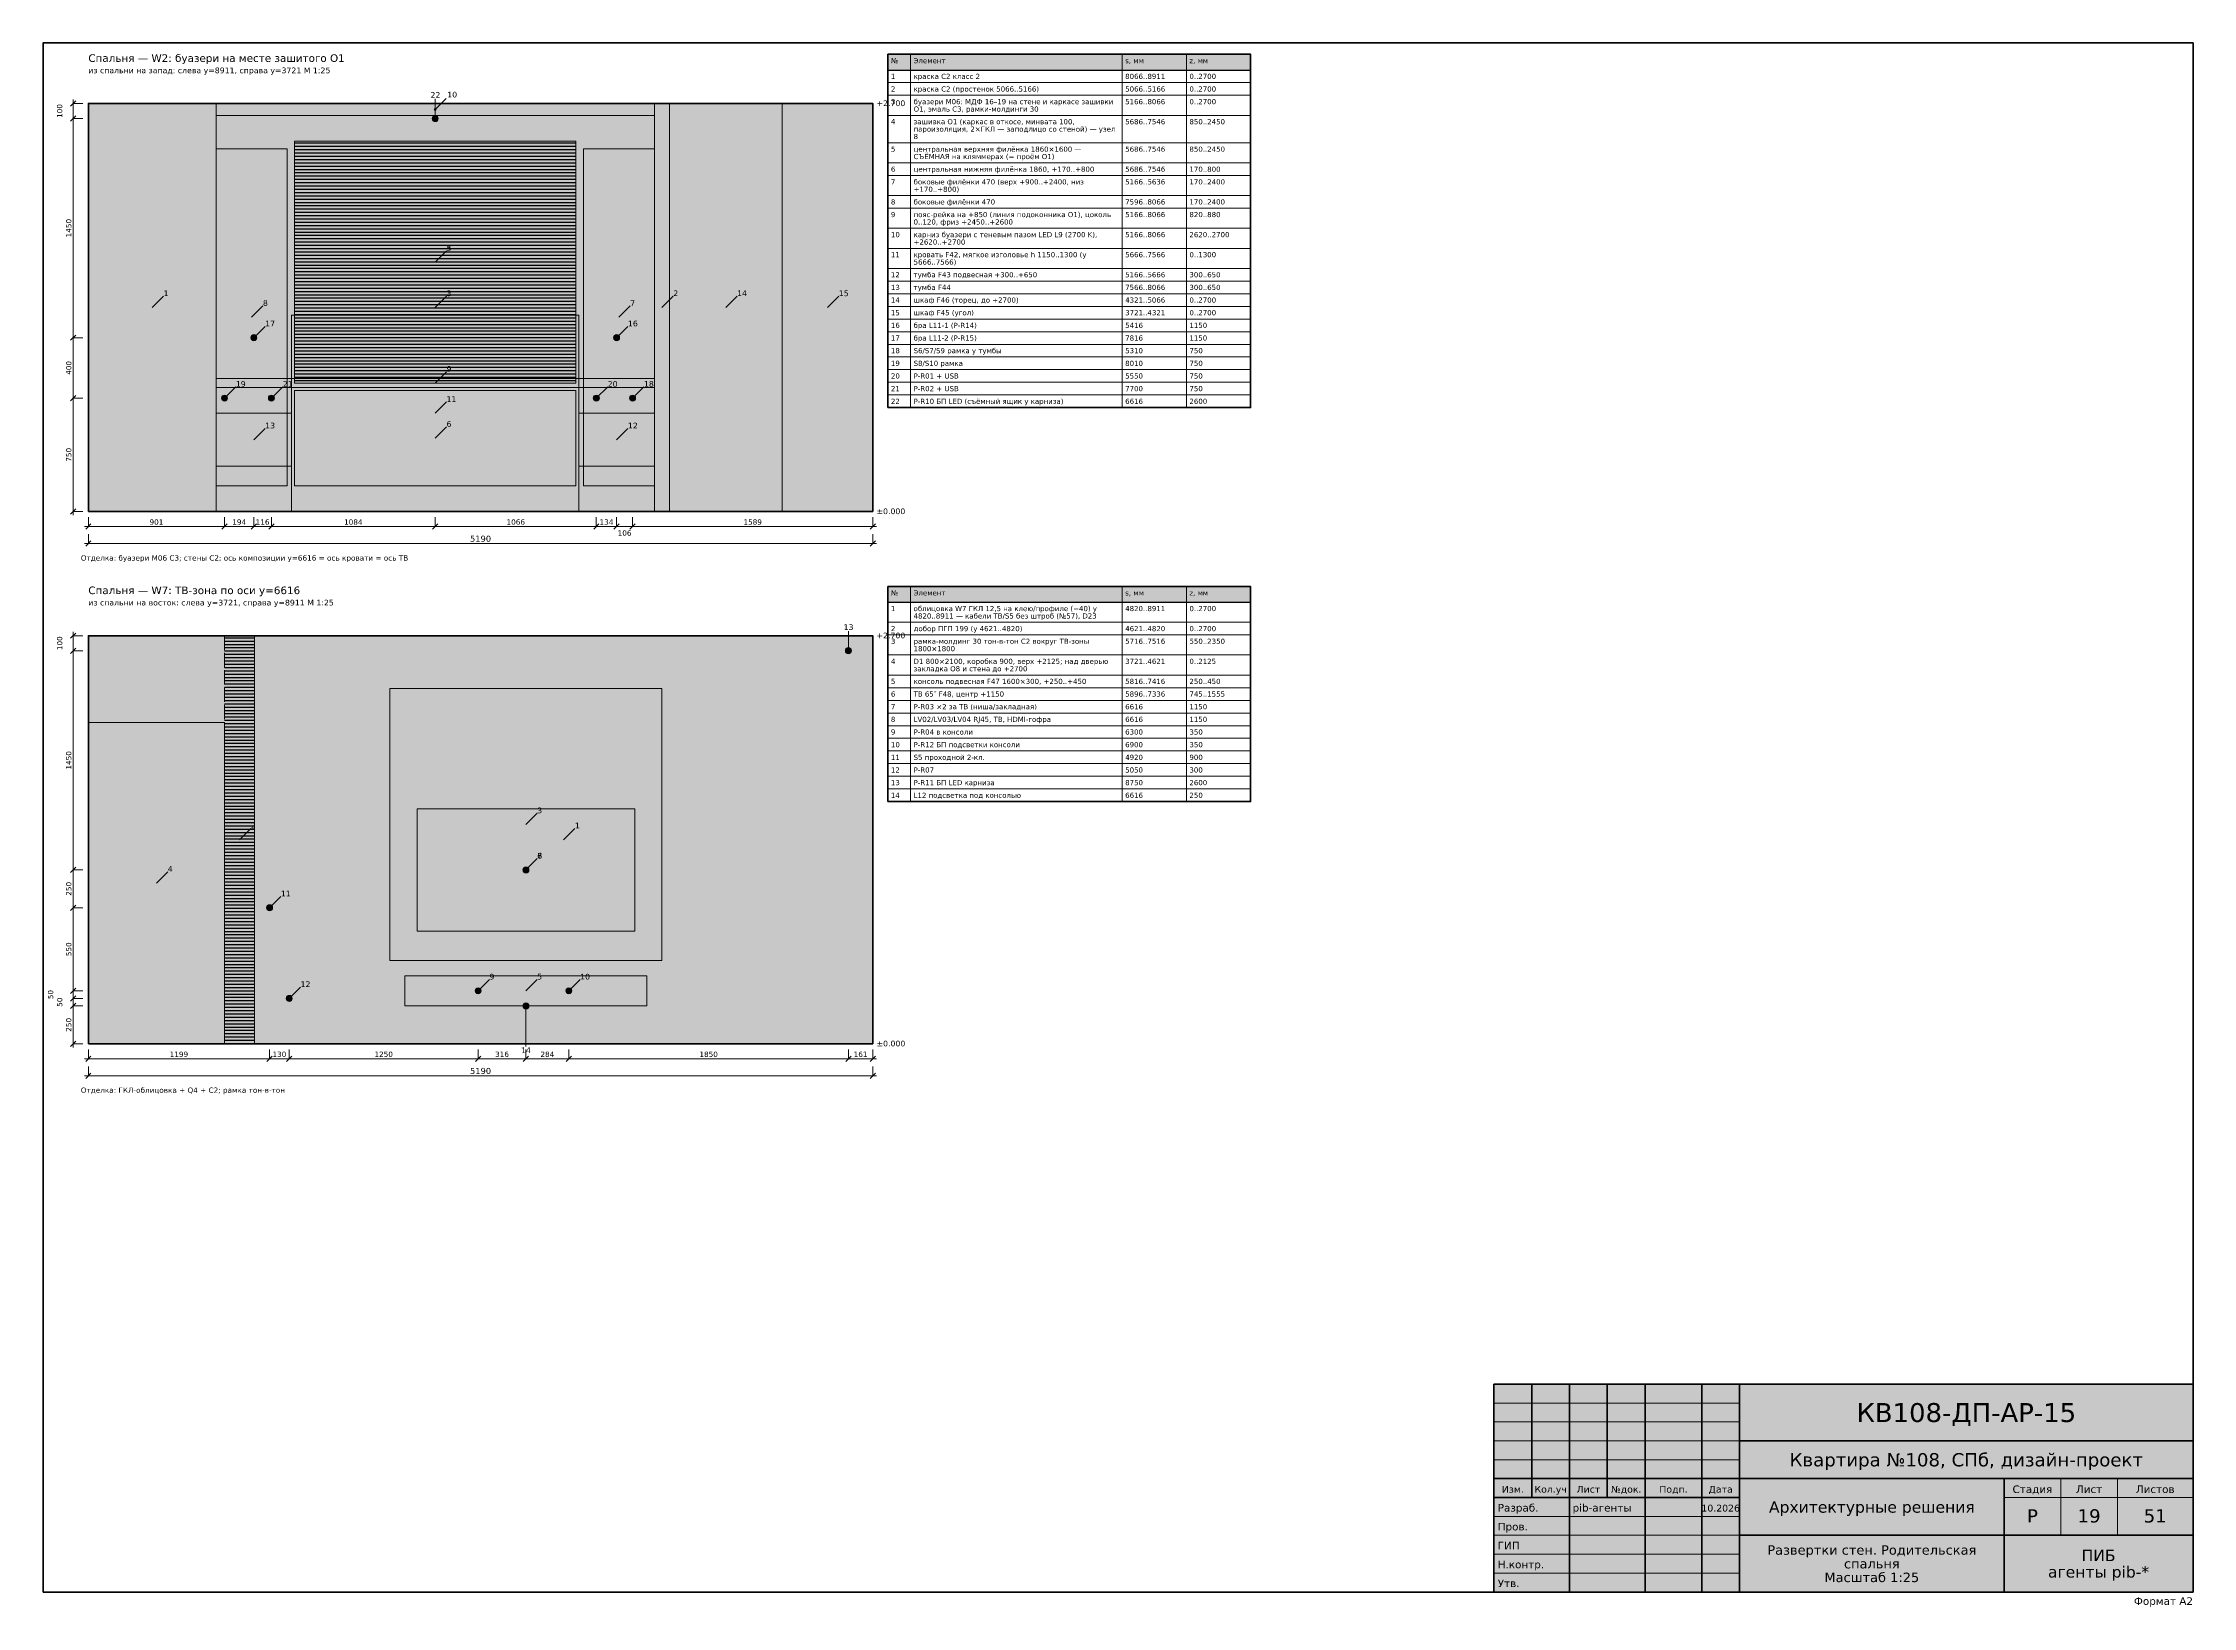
# Model space of a CAD drawing. Header units: millimetres. Extents: x 500 to 14725, y 26 to 10375.
import ezdxf
from ezdxf.enums import TextEntityAlignment as Align

# ---------------------------------------------------------------- set-up
doc = ezdxf.new("R2010")
doc.units = ezdxf.units.MM
doc.linetypes.add('DASHED', pattern=[1.524, 1.27, -0.254])
for name, color, linetype in [('AR-FIN', 9, 'CONTINUOUS'), ('AR-WALLS', 7, 'CONTINUOUS'), ('DIM', 7, 'CONTINUOUS'), ('EL-SOCKET', 6, 'CONTINUOUS'), ('FRAME', 7, 'CONTINUOUS'), ('FURN', 8, 'CONTINUOUS'), ('TEXT', 7, 'CONTINUOUS'), ('VK', 4, 'CONTINUOUS')]:
    doc.layers.add(name, color=color, linetype=linetype)
doc.styles.add('GOST', font='DejaVuSans.ttf')

msp = doc.modelspace()

# ---------------------------------------------------------------- hatches: boundary and pattern name
at = {"layer": 'AR-FIN', "true_color": 0xf6f3ec}
h = msp.add_hatch(color=7, dxfattribs=at)
h.dxf.hatch_style = 1
h.paths.add_polyline_path([(800, 7275), (1645, 7275), (1645, 9975), (800, 9975)])
at = {"layer": 'AR-FIN', "true_color": 0xd9cfc0}
h = msp.add_hatch(color=7, dxfattribs=at)
h.dxf.hatch_style = 1
h.paths.add_polyline_path([(1645, 7275), (4545, 7275), (4545, 9975), (1645, 9975)])
at = {"layer": 'AR-FIN', "true_color": 0xece6d8}
h = msp.add_hatch(color=7, dxfattribs=at)
h.dxf.hatch_style = 1
h.paths.add_polyline_path([(1645, 9895), (4545, 9895), (4545, 9975), (1645, 9975)])
at = {"layer": 'AR-FIN', "true_color": 0xf6f3ec}
h = msp.add_hatch(color=7, dxfattribs=at)
h.dxf.hatch_style = 1
h.paths.add_polyline_path([(4545, 7275), (4645, 7275), (4645, 9975), (4545, 9975)])
at = {"layer": 'AR-FIN', "true_color": 0xcfc4b3}
h = msp.add_hatch(color=7, dxfattribs=at)
h.dxf.hatch_style = 1
h.paths.add_polyline_path([(1645, 7445), (2115, 7445), (2115, 9675), (1645, 9675)])
at = {"layer": 'AR-FIN', "true_color": 0x999999}
h = msp.add_hatch(dxfattribs=at)
h.set_pattern_fill('LINE', scale=6.875)
h.paths.add_polyline_path([(2165, 8125), (4025, 8125), (4025, 9725), (2165, 9725)])
at = {"layer": 'AR-FIN', "true_color": 0xf3ead8, "transparency": 33554559}
h = msp.add_hatch(color=7, dxfattribs=at)
h.dxf.hatch_style = 1
h.paths.add_polyline_path([(2165, 8125), (4025, 8125), (4025, 9725), (2165, 9725)])
at = {"layer": 'AR-FIN', "true_color": 0xcfc4b3}
h = msp.add_hatch(color=7, dxfattribs=at)
h.dxf.hatch_style = 1
h.paths.add_polyline_path([(2165, 8125), (4025, 8125), (4025, 9725), (2165, 9725)])
h = msp.add_hatch(color=7, dxfattribs=at)
h.dxf.hatch_style = 1
h.paths.add_polyline_path([(4075, 7445), (4545, 7445), (4545, 9675), (4075, 9675)])
at = {"layer": 'AR-FIN', "true_color": 0xd9cfc0}
h = msp.add_hatch(color=7, dxfattribs=at)
h.dxf.hatch_style = 1
h.paths.add_polyline_path([(1645, 8095), (4545, 8095), (4545, 8155), (1645, 8155)])
at = {"layer": 'AR-FIN', "true_color": 0xcfc4b3}
h = msp.add_hatch(color=7, dxfattribs=at)
h.dxf.hatch_style = 1
h.paths.add_polyline_path([(2165, 7445), (4025, 7445), (4025, 8075), (2165, 8075)])
at = {"layer": 'AR-FIN', "true_color": 0x999999}
h = msp.add_hatch(dxfattribs=at)
h.set_pattern_fill('LINE', scale=6.875)
h.paths.add_polyline_path([(1700, 3753.1875), (1899, 3753.1875), (1899, 6453.1875), (1700, 6453.1875)])
at = {"layer": 'AR-FIN', "true_color": 0xf3ead8, "transparency": 33554559}
h = msp.add_hatch(color=7, dxfattribs=at)
h.dxf.hatch_style = 1
h.paths.add_polyline_path([(1700, 3753.1875), (1899, 3753.1875), (1899, 6453.1875), (1700, 6453.1875)])
at = {"layer": 'AR-FIN', "true_color": 0xd8e6f0}
h = msp.add_hatch(color=7, dxfattribs=at)
h.dxf.hatch_style = 1
h.paths.add_polyline_path([(1899, 3753.1875), (5990, 3753.1875), (5990, 6453.1875), (1899, 6453.1875)])
at = {"layer": 'AR-FIN', "true_color": 0xd9cfc0}
h = msp.add_hatch(color=7, dxfattribs=at)
h.dxf.hatch_style = 1
h.paths.add_polyline_path([(2795, 4303.1875), (4595, 4303.1875), (4595, 6103.1875), (2795, 6103.1875)])
at = {"layer": 'AR-FIN', "true_color": 0xf1ece2}
h = msp.add_hatch(color=7, dxfattribs=at)
h.dxf.hatch_style = 1
h.paths.add_polyline_path([(800, 3753.1875), (1700, 3753.1875), (1700, 5878.1875), (800, 5878.1875)])
at = {"layer": 'AR-WALLS', "true_color": 0xfbfaf7}
h = msp.add_hatch(color=7, dxfattribs=at)
h.dxf.hatch_style = 1
h.paths.add_polyline_path([(800, 7275), (5990, 7275), (5990, 9975), (800, 9975)])
h = msp.add_hatch(color=7, dxfattribs=at)
h.dxf.hatch_style = 1
h.paths.add_polyline_path([(800, 3753.1875), (5990, 3753.1875), (5990, 6453.1875), (800, 6453.1875)])
at = {"layer": 'EL-SOCKET', "true_color": 0x8e44ad}
h = msp.add_hatch(color=7, dxfattribs=at)
h.dxf.hatch_style = 1
edge = h.paths.add_edge_path()
edge.add_arc((3095, 9875), 20, 0, 360)
h = msp.add_hatch(color=7, dxfattribs=at)
h.dxf.hatch_style = 1
edge = h.paths.add_edge_path()
edge.add_arc((2011, 8025), 20, 0, 360)
h = msp.add_hatch(color=7, dxfattribs=at)
h.dxf.hatch_style = 1
edge = h.paths.add_edge_path()
edge.add_arc((4161, 8025), 20, 0, 360)
h = msp.add_hatch(color=7, dxfattribs=at)
h.dxf.hatch_style = 1
edge = h.paths.add_edge_path()
edge.add_arc((5829, 6353.1875), 20, 0, 360)
h = msp.add_hatch(color=7, dxfattribs=at)
h.dxf.hatch_style = 1
edge = h.paths.add_edge_path()
edge.add_arc((3695, 4903.1875), 20, 0, 360)
h = msp.add_hatch(color=7, dxfattribs=at)
h.dxf.hatch_style = 1
edge = h.paths.add_edge_path()
edge.add_arc((2129, 4053.1875), 20, 0, 360)
h = msp.add_hatch(color=7, dxfattribs=at)
h.dxf.hatch_style = 1
edge = h.paths.add_edge_path()
edge.add_arc((3379, 4103.1875), 20, 0, 360)
h = msp.add_hatch(color=7, dxfattribs=at)
h.dxf.hatch_style = 1
edge = h.paths.add_edge_path()
edge.add_arc((3979, 4103.1875), 20, 0, 360)
at = {"layer": 'FRAME', "true_color": 0xffffff}
h = msp.add_hatch(color=7, dxfattribs=at)
h.dxf.hatch_style = 1
h.paths.add_polyline_path([(10100, 125), (14725, 125), (14725, 1500), (10100, 1500)])
at = {"layer": 'FURN', "true_color": 0xe3d3b8}
h = msp.add_hatch(color=7, dxfattribs=at)
h.dxf.hatch_style = 1
h.paths.add_polyline_path([(4645, 7275), (5390, 7275), (5390, 9975), (4645, 9975)])
h = msp.add_hatch(color=7, dxfattribs=at)
h.dxf.hatch_style = 1
h.paths.add_polyline_path([(5390, 7275), (5990, 7275), (5990, 9975), (5390, 9975)])
h = msp.add_hatch(color=7, dxfattribs=at)
h.dxf.hatch_style = 1
h.paths.add_polyline_path([(2145, 7275), (4045, 7275), (4045, 8575), (2145, 8575)])
h = msp.add_hatch(color=7, dxfattribs=at)
h.dxf.hatch_style = 1
h.paths.add_polyline_path([(1645, 7575), (2145, 7575), (2145, 7925), (1645, 7925)])
h = msp.add_hatch(color=7, dxfattribs=at)
h.dxf.hatch_style = 1
h.paths.add_polyline_path([(4045, 7575), (4545, 7575), (4545, 7925), (4045, 7925)])
at = {"layer": 'FURN', "true_color": 0xeeeeee}
h = msp.add_hatch(color=7, dxfattribs=at)
h.dxf.hatch_style = 1
h.paths.add_polyline_path([(2975, 4498.1875), (4415, 4498.1875), (4415, 5308.1875), (2975, 5308.1875)])
at = {"layer": 'FURN', "true_color": 0xe3d3b8}
h = msp.add_hatch(color=7, dxfattribs=at)
h.dxf.hatch_style = 1
h.paths.add_polyline_path([(2895, 4003.1875), (4495, 4003.1875), (4495, 4203.1875), (2895, 4203.1875)])
at = {"layer": 'TEXT', "true_color": 0xe6e6e6}
h = msp.add_hatch(color=7, dxfattribs=at)
h.dxf.hatch_style = 1
h.paths.add_polyline_path([(6090, 10196.25), (8490, 10196.25), (8490, 10300), (6090, 10300)])
at = {"layer": 'TEXT', "true_color": 0x777777}
h = msp.add_hatch(color=7, dxfattribs=at)
h.dxf.hatch_style = 1
edge = h.paths.add_edge_path()
edge.add_arc((3095, 9935), 6.25, 0, 360)
at = {"layer": 'TEXT', "true_color": 0x8e44ad}
h = msp.add_hatch(color=7, dxfattribs=at)
h.dxf.hatch_style = 1
edge = h.paths.add_edge_path()
edge.add_arc((3095, 9875), 6.25, 0, 360)
at = {"layer": 'TEXT', "true_color": 0xe6e6e6}
h = msp.add_hatch(color=7, dxfattribs=at)
h.dxf.hatch_style = 1
h.paths.add_polyline_path([(6090, 6674.4375), (8490, 6674.4375), (8490, 6778.1875), (6090, 6778.1875)])
at = {"layer": 'TEXT', "true_color": 0x8e44ad}
h = msp.add_hatch(color=7, dxfattribs=at)
h.dxf.hatch_style = 1
edge = h.paths.add_edge_path()
edge.add_arc((5829, 6353.1875), 6.25, 0, 360)
at = {"layer": 'TEXT', "true_color": 0xb8860b}
h = msp.add_hatch(color=7, dxfattribs=at)
h.dxf.hatch_style = 1
edge = h.paths.add_edge_path()
edge.add_arc((3695, 4003.1875), 6.25, 0, 360)
at = {"layer": 'VK', "true_color": 0xb8860b}
h = msp.add_hatch(color=7, dxfattribs=at)
h.dxf.hatch_style = 1
edge = h.paths.add_edge_path()
edge.add_arc((1895, 8425), 20, 0, 360)
h = msp.add_hatch(color=7, dxfattribs=at)
h.dxf.hatch_style = 1
edge = h.paths.add_edge_path()
edge.add_arc((4295, 8425), 20, 0, 360)
h = msp.add_hatch(color=7, dxfattribs=at)
h.dxf.hatch_style = 1
edge = h.paths.add_edge_path()
edge.add_arc((1701, 8025), 20, 0, 360)
h = msp.add_hatch(color=7, dxfattribs=at)
h.dxf.hatch_style = 1
edge = h.paths.add_edge_path()
edge.add_arc((4401, 8025), 20, 0, 360)
at = {"layer": 'VK', "true_color": 0x1e7d32}
h = msp.add_hatch(color=7, dxfattribs=at)
h.dxf.hatch_style = 1
edge = h.paths.add_edge_path()
edge.add_arc((3695, 4903.1875), 20, 0, 360)
at = {"layer": 'VK', "true_color": 0xb8860b}
h = msp.add_hatch(color=7, dxfattribs=at)
h.dxf.hatch_style = 1
edge = h.paths.add_edge_path()
edge.add_arc((1999, 4653.1875), 20, 0, 360)
h = msp.add_hatch(color=7, dxfattribs=at)
h.dxf.hatch_style = 1
edge = h.paths.add_edge_path()
edge.add_arc((3695, 4003.1875), 20, 0, 360)

# ---------------------------------------------------------------- linework, layer by layer
at = {"layer": 'AR-FIN', "lineweight": 20, "true_color": 0x444444}
for points in [[(800, 7275), (1645, 7275), (1645, 9975), (800, 9975)], [(1645, 7275), (4545, 7275), (4545, 9975), (1645, 9975)], [(1645, 9895), (4545, 9895), (4545, 9975), (1645, 9975)], [(4545, 7275), (4645, 7275), (4645, 9975), (4545, 9975)], [(1645, 7445), (2115, 7445), (2115, 9675), (1645, 9675)], [(2165, 8125), (4025, 8125), (4025, 9725), (2165, 9725)], [(4075, 7445), (4545, 7445), (4545, 9675), (4075, 9675)], [(1645, 8095), (4545, 8095), (4545, 8155), (1645, 8155)], [(2165, 7445), (4025, 7445), (4025, 8075), (2165, 8075)], [(1899, 3753.1875), (5990, 3753.1875), (5990, 6453.1875), (1899, 6453.1875)], [(2795, 4303.1875), (4595, 4303.1875), (4595, 6103.1875), (2795, 6103.1875)], [(800, 3753.1875), (1700, 3753.1875), (1700, 5878.1875), (800, 5878.1875)]]:
    msp.add_lwpolyline(points, close=True, dxfattribs=at)
at = {"layer": 'AR-FIN', "linetype": 'DASHED', "lineweight": 20, "ltscale": 75, "true_color": 0x444444}
for points in [[(2165, 8125), (4025, 8125), (4025, 9725), (2165, 9725)], [(1700, 3753.1875), (1899, 3753.1875), (1899, 6453.1875), (1700, 6453.1875)]]:
    msp.add_lwpolyline(points, close=True, dxfattribs=at)
at = {"layer": 'AR-WALLS', "color": 7, "lineweight": 50}
for points in [[(800, 7275), (5990, 7275), (5990, 9975), (800, 9975)], [(800, 3753.1875), (5990, 3753.1875), (5990, 6453.1875), (800, 6453.1875)]]:
    msp.add_lwpolyline(points, close=True, dxfattribs=at)
at = {"layer": 'DIM', "color": 7, "lineweight": 30}
for points in [[(682.5, 9957.5), (717.5, 9992.5)], [(682.5, 9857.5), (717.5, 9892.5)], [(682.5, 8407.5), (717.5, 8442.5)], [(682.5, 8007.5), (717.5, 8042.5)], [(682.5, 7257.5), (717.5, 7292.5)], [(782.5, 7157.5), (817.5, 7192.5)], [(1683.5, 7157.5), (1718.5, 7192.5)], [(1877.5, 7157.5), (1912.5, 7192.5)], [(1993.5, 7157.5), (2028.5, 7192.5)], [(3077.5, 7157.5), (3112.5, 7192.5)], [(4143.5, 7157.5), (4178.5, 7192.5)], [(4277.5, 7157.5), (4312.5, 7192.5)], [(4383.5, 7157.5), (4418.5, 7192.5)], [(5972.5, 7157.5), (6007.5, 7192.5)], [(782.5, 7045), (817.5, 7080)], [(5972.5, 7045), (6007.5, 7080)], [(682.5, 6435.6875), (717.5, 6470.6875)], [(682.5, 6335.6875), (717.5, 6370.6875)], [(682.5, 4885.6875), (717.5, 4920.6875)], [(682.5, 4635.6875), (717.5, 4670.6875)], [(682.5, 4085.6875), (717.5, 4120.6875)], [(682.5, 4035.6875), (717.5, 4070.6875)], [(682.5, 3985.6875), (717.5, 4020.6875)], [(682.5, 3735.6875), (717.5, 3770.6875)], [(782.5, 3635.6875), (817.5, 3670.6875)], [(782.5, 3523.1875), (817.5, 3558.1875)], [(1981.5, 3635.6875), (2016.5, 3670.6875)], [(2111.5, 3635.6875), (2146.5, 3670.6875)], [(3361.5, 3635.6875), (3396.5, 3670.6875)], [(3677.5, 3635.6875), (3712.5, 3670.6875)], [(3961.5, 3635.6875), (3996.5, 3670.6875)], [(5811.5, 3635.6875), (5846.5, 3670.6875)], [(5972.5, 3635.6875), (6007.5, 3670.6875)], [(5972.5, 3523.1875), (6007.5, 3558.1875)]]:
    msp.add_lwpolyline(points, dxfattribs=at)
at = {"layer": 'DIM', "color": 7, "lineweight": 15}
for points in [[(700, 7250), (700, 10000)], [(775, 7175), (6015, 7175)], [(775, 7062.5), (6015, 7062.5)], [(700, 3728.1875), (700, 6478.1875)], [(775, 3653.1875), (6015, 3653.1875)], [(775, 3540.6875), (6015, 3540.6875)]]:
    msp.add_lwpolyline(points, dxfattribs=at)
at = {"layer": 'DIM', "color": 7, "lineweight": 13}
for points in [[(700, 9975), (762.5, 9975)], [(700, 9875), (762.5, 9875)], [(700, 8425), (762.5, 8425)], [(700, 8025), (762.5, 8025)], [(700, 7275), (762.5, 7275)], [(800, 7175), (800, 7237.5)], [(800, 7062.5), (800, 7125)], [(1701, 7175), (1701, 7237.5)], [(1895, 7175), (1895, 7237.5)], [(2011, 7175), (2011, 7237.5)], [(3095, 7175), (3095, 7237.5)], [(4161, 7175), (4161, 7237.5)], [(4295, 7175), (4295, 7237.5)], [(4401, 7175), (4401, 7237.5)], [(5990, 7175), (5990, 7237.5)], [(5990, 7062.5), (5990, 7125)], [(700, 6453.1875), (762.5, 6453.1875)], [(700, 6353.1875), (762.5, 6353.1875)], [(700, 4903.1875), (762.5, 4903.1875)], [(700, 4653.1875), (762.5, 4653.1875)], [(700, 4103.1875), (762.5, 4103.1875)], [(700, 4053.1875), (762.5, 4053.1875)], [(700, 4003.1875), (762.5, 4003.1875)], [(700, 3753.1875), (762.5, 3753.1875)], [(800, 3653.1875), (800, 3715.6875)], [(1999, 3653.1875), (1999, 3715.6875)], [(2129, 3653.1875), (2129, 3715.6875)], [(3379, 3653.1875), (3379, 3715.6875)], [(3695, 3653.1875), (3695, 3715.6875)], [(3979, 3653.1875), (3979, 3715.6875)], [(5829, 3653.1875), (5829, 3715.6875)], [(5990, 3653.1875), (5990, 3715.6875)], [(800, 3540.6875), (800, 3603.1875)], [(5990, 3540.6875), (5990, 3603.1875)]]:
    msp.add_lwpolyline(points, dxfattribs=at)
at = {"layer": 'EL-SOCKET', "lineweight": 13, "true_color": 0x8e44ad}
for centre in [(3095, 9875), (2011, 8025), (4161, 8025), (5829, 6353.1875), (3695, 4903.1875), (2129, 4053.1875), (3379, 4103.1875), (3979, 4103.1875)]:
    msp.add_circle(centre, 20, dxfattribs=at)
at = {"layer": 'FRAME', "color": 7, "lineweight": 50}
for points in [[(500, 125), (14725, 125), (14725, 10375), (500, 10375)], [(10100, 125), (14725, 125), (14725, 1500), (10100, 1500)]]:
    msp.add_lwpolyline(points, close=True, dxfattribs=at)
for points in [[(10350, 750), (10350, 1500)], [(10600, 125), (10600, 1500)], [(10850, 750), (10850, 1500)], [(11100, 125), (11100, 1500)], [(11475, 125), (11475, 1500)], [(11725, 125), (11725, 1500)], [(11725, 1125), (14725, 1125)], [(10100, 875), (11725, 875)], [(11725, 875), (14725, 875)], [(13475, 125), (13475, 875)], [(10100, 750), (11725, 750)], [(11725, 500), (14725, 500)]]:
    msp.add_lwpolyline(points, dxfattribs=at)
at = {"layer": 'FRAME', "color": 7, "lineweight": 20}
for points in [[(10100, 1375), (11725, 1375)], [(10100, 1250), (11725, 1250)], [(10100, 1125), (11725, 1125)], [(10100, 1000), (11725, 1000)], [(13850, 500), (13850, 875)], [(14225, 500), (14225, 875)], [(13475, 750), (14725, 750)], [(10100, 625), (11725, 625)], [(10100, 500), (11725, 500)], [(10100, 375), (11725, 375)], [(10100, 250), (11725, 250)]]:
    msp.add_lwpolyline(points, dxfattribs=at)
at = {"layer": 'FURN', "lineweight": 20, "true_color": 0x444444}
for points in [[(4645, 7275), (5390, 7275), (5390, 9975), (4645, 9975)], [(5390, 7275), (5990, 7275), (5990, 9975), (5390, 9975)], [(2145, 7275), (4045, 7275), (4045, 8575), (2145, 8575)], [(1645, 7575), (2145, 7575), (2145, 7925), (1645, 7925)], [(4045, 7575), (4545, 7575), (4545, 7925), (4045, 7925)], [(2975, 4498.1875), (4415, 4498.1875), (4415, 5308.1875), (2975, 5308.1875)], [(2895, 4003.1875), (4495, 4003.1875), (4495, 4203.1875), (2895, 4203.1875)]]:
    msp.add_lwpolyline(points, close=True, dxfattribs=at)
at = {"layer": 'TEXT', "color": 7, "lineweight": 25}
for points in [[(6090, 10196.25), (8490, 10196.25), (8490, 10300), (6090, 10300)], [(6090, 6674.4375), (8490, 6674.4375), (8490, 6778.1875), (6090, 6778.1875)]]:
    msp.add_lwpolyline(points, close=True, dxfattribs=at)
at = {"layer": 'TEXT', "color": 7, "lineweight": 15}
for points in [[(6090, 10300), (6090, 10196.25)], [(6240, 10300), (6240, 10196.25)], [(7640, 10300), (7640, 10196.25)], [(8065, 10300), (8065, 10196.25)], [(8490, 10300), (8490, 10196.25)], [(6090, 10196.25), (6090, 10112.5)], [(6090, 10112.5), (6090, 10028.75)], [(6240, 10196.25), (6240, 10112.5)], [(6240, 10112.5), (6240, 10028.75)], [(7640, 10196.25), (7640, 10112.5)], [(7640, 10112.5), (7640, 10028.75)], [(8065, 10196.25), (8065, 10112.5)], [(8065, 10112.5), (8065, 10028.75)], [(8490, 10196.25), (8490, 10112.5)], [(8490, 10112.5), (8490, 10028.75)], [(6090, 10028.75), (6090, 9896.0625)], [(6240, 10028.75), (6240, 9896.0625)], [(7640, 10028.75), (7640, 9896.0625)], [(8065, 10028.75), (8065, 9896.0625)], [(8490, 10028.75), (8490, 9896.0625)], [(6090, 9896.0625), (6090, 9714.4375)], [(6240, 9896.0625), (6240, 9714.4375)], [(7640, 9896.0625), (7640, 9714.4375)], [(8065, 9896.0625), (8065, 9714.4375)], [(8490, 9896.0625), (8490, 9714.4375)], [(6090, 9714.4375), (6090, 9581.75)], [(6240, 9714.4375), (6240, 9581.75)], [(7640, 9714.4375), (7640, 9581.75)], [(8065, 9714.4375), (8065, 9581.75)], [(8490, 9714.4375), (8490, 9581.75)], [(6090, 9581.75), (6090, 9498)], [(6240, 9581.75), (6240, 9498)], [(7640, 9581.75), (7640, 9498)], [(8065, 9581.75), (8065, 9498)], [(8490, 9581.75), (8490, 9498)], [(6090, 9498), (6090, 9365.3125)], [(6240, 9498), (6240, 9365.3125)], [(7640, 9498), (7640, 9365.3125)], [(8065, 9498), (8065, 9365.3125)], [(8490, 9498), (8490, 9365.3125)], [(6090, 9365.3125), (6090, 9281.5625)], [(6090, 9281.5625), (6090, 9148.875)], [(6240, 9365.3125), (6240, 9281.5625)], [(6240, 9281.5625), (6240, 9148.875)], [(7640, 9365.3125), (7640, 9281.5625)], [(7640, 9281.5625), (7640, 9148.875)], [(8065, 9365.3125), (8065, 9281.5625)], [(8065, 9281.5625), (8065, 9148.875)], [(8490, 9365.3125), (8490, 9281.5625)], [(8490, 9281.5625), (8490, 9148.875)], [(6090, 9148.875), (6090, 9016.1875)], [(6240, 9148.875), (6240, 9016.1875)], [(7640, 9148.875), (7640, 9016.1875)], [(8065, 9148.875), (8065, 9016.1875)], [(8490, 9148.875), (8490, 9016.1875)], [(6090, 9016.1875), (6090, 8883.5)], [(6240, 9016.1875), (6240, 8883.5)], [(7640, 9016.1875), (7640, 8883.5)], [(8065, 9016.1875), (8065, 8883.5)], [(8490, 9016.1875), (8490, 8883.5)], [(6090, 8883.5), (6090, 8799.75)], [(6240, 8883.5), (6240, 8799.75)], [(7640, 8883.5), (7640, 8799.75)], [(8065, 8883.5), (8065, 8799.75)], [(8490, 8883.5), (8490, 8799.75)], [(6090, 8799.75), (6090, 8716)], [(6090, 8716), (6090, 8632.25)], [(6240, 8799.75), (6240, 8716)], [(6240, 8716), (6240, 8632.25)], [(7640, 8799.75), (7640, 8716)], [(7640, 8716), (7640, 8632.25)], [(8065, 8799.75), (8065, 8716)], [(8065, 8716), (8065, 8632.25)], [(8490, 8799.75), (8490, 8716)], [(8490, 8716), (8490, 8632.25)], [(6090, 8632.25), (6090, 8548.5)], [(6090, 8548.5), (6090, 8464.75)], [(6240, 8632.25), (6240, 8548.5)], [(6240, 8548.5), (6240, 8464.75)], [(7640, 8632.25), (7640, 8548.5)], [(7640, 8548.5), (7640, 8464.75)], [(8065, 8632.25), (8065, 8548.5)], [(8065, 8548.5), (8065, 8464.75)], [(8490, 8632.25), (8490, 8548.5)], [(8490, 8548.5), (8490, 8464.75)], [(6090, 8464.75), (6090, 8381)], [(6240, 8464.75), (6240, 8381)], [(7640, 8464.75), (7640, 8381)], [(8065, 8464.75), (8065, 8381)], [(8490, 8464.75), (8490, 8381)], [(6090, 8381), (6090, 8297.25)], [(6090, 8297.25), (6090, 8213.5)], [(6240, 8381), (6240, 8297.25)], [(6240, 8297.25), (6240, 8213.5)], [(7640, 8381), (7640, 8297.25)], [(7640, 8297.25), (7640, 8213.5)], [(8065, 8381), (8065, 8297.25)], [(8065, 8297.25), (8065, 8213.5)], [(8490, 8381), (8490, 8297.25)], [(8490, 8297.25), (8490, 8213.5)], [(6090, 8213.5), (6090, 8129.75)], [(6090, 8129.75), (6090, 8046)], [(6240, 8213.5), (6240, 8129.75)], [(6240, 8129.75), (6240, 8046)], [(7640, 8213.5), (7640, 8129.75)], [(7640, 8129.75), (7640, 8046)], [(8065, 8213.5), (8065, 8129.75)], [(8065, 8129.75), (8065, 8046)], [(8490, 8213.5), (8490, 8129.75)], [(8490, 8129.75), (8490, 8046)], [(6090, 8046), (6090, 7962.25)], [(6240, 8046), (6240, 7962.25)], [(7640, 8046), (7640, 7962.25)], [(8065, 8046), (8065, 7962.25)], [(8490, 8046), (8490, 7962.25)], [(6090, 6778.1875), (6090, 6674.4375)], [(6240, 6778.1875), (6240, 6674.4375)], [(7640, 6778.1875), (7640, 6674.4375)], [(8065, 6778.1875), (8065, 6674.4375)], [(8490, 6778.1875), (8490, 6674.4375)], [(6090, 6674.4375), (6090, 6541.75)], [(6240, 6674.4375), (6240, 6541.75)], [(7640, 6674.4375), (7640, 6541.75)], [(8065, 6674.4375), (8065, 6541.75)], [(8490, 6674.4375), (8490, 6541.75)], [(6090, 6541.75), (6090, 6458)], [(6090, 6458), (6090, 6325.3125)], [(6240, 6541.75), (6240, 6458)], [(6240, 6458), (6240, 6325.3125)], [(7640, 6541.75), (7640, 6458)], [(7640, 6458), (7640, 6325.3125)], [(8065, 6541.75), (8065, 6458)], [(8065, 6458), (8065, 6325.3125)], [(8490, 6541.75), (8490, 6458)], [(8490, 6458), (8490, 6325.3125)], [(6090, 6325.3125), (6090, 6192.625)], [(6240, 6325.3125), (6240, 6192.625)], [(7640, 6325.3125), (7640, 6192.625)], [(8065, 6325.3125), (8065, 6192.625)], [(8490, 6325.3125), (8490, 6192.625)], [(6090, 6192.625), (6090, 6108.875)], [(6240, 6192.625), (6240, 6108.875)], [(7640, 6192.625), (7640, 6108.875)], [(8065, 6192.625), (8065, 6108.875)], [(8490, 6192.625), (8490, 6108.875)], [(6090, 6108.875), (6090, 6025.125)], [(6090, 6025.125), (6090, 5941.375)], [(6240, 6108.875), (6240, 6025.125)], [(6240, 6025.125), (6240, 5941.375)], [(7640, 6108.875), (7640, 6025.125)], [(7640, 6025.125), (7640, 5941.375)], [(8065, 6108.875), (8065, 6025.125)], [(8065, 6025.125), (8065, 5941.375)], [(8490, 6108.875), (8490, 6025.125)], [(8490, 6025.125), (8490, 5941.375)], [(6090, 5941.375), (6090, 5857.625)], [(6090, 5857.625), (6090, 5773.875)], [(6240, 5941.375), (6240, 5857.625)], [(6240, 5857.625), (6240, 5773.875)], [(7640, 5941.375), (7640, 5857.625)], [(7640, 5857.625), (7640, 5773.875)], [(8065, 5941.375), (8065, 5857.625)], [(8065, 5857.625), (8065, 5773.875)], [(8490, 5941.375), (8490, 5857.625)], [(8490, 5857.625), (8490, 5773.875)], [(6090, 5773.875), (6090, 5690.125)], [(6090, 5690.125), (6090, 5606.375)], [(6240, 5773.875), (6240, 5690.125)], [(6240, 5690.125), (6240, 5606.375)], [(7640, 5773.875), (7640, 5690.125)], [(7640, 5690.125), (7640, 5606.375)], [(8065, 5773.875), (8065, 5690.125)], [(8065, 5690.125), (8065, 5606.375)], [(8490, 5773.875), (8490, 5690.125)], [(8490, 5690.125), (8490, 5606.375)], [(6090, 5606.375), (6090, 5522.625)], [(6240, 5606.375), (6240, 5522.625)], [(7640, 5606.375), (7640, 5522.625)], [(8065, 5606.375), (8065, 5522.625)], [(8490, 5606.375), (8490, 5522.625)], [(6090, 5522.625), (6090, 5438.875)], [(6090, 5438.875), (6090, 5355.125)], [(6240, 5522.625), (6240, 5438.875)], [(6240, 5438.875), (6240, 5355.125)], [(7640, 5522.625), (7640, 5438.875)], [(7640, 5438.875), (7640, 5355.125)], [(8065, 5522.625), (8065, 5438.875)], [(8065, 5438.875), (8065, 5355.125)], [(8490, 5522.625), (8490, 5438.875)], [(8490, 5438.875), (8490, 5355.125)]]:
    msp.add_lwpolyline(points, dxfattribs=at)
at = {"layer": 'TEXT', "color": 7, "lineweight": 35}
for points in [[(6090, 7962.25), (8490, 7962.25), (8490, 10300), (6090, 10300)], [(6090, 5355.125), (8490, 5355.125), (8490, 6778.1875), (6090, 6778.1875)]]:
    msp.add_lwpolyline(points, close=True, dxfattribs=at)
at = {"layer": 'TEXT', "color": 7, "lineweight": 15}
for points in [[(6090, 10112.5), (8490, 10112.5), (8490, 10196.25), (6090, 10196.25)], [(6090, 10028.75), (8490, 10028.75), (8490, 10112.5), (6090, 10112.5)], [(6090, 9896.0625), (8490, 9896.0625), (8490, 10028.75), (6090, 10028.75)], [(6090, 9714.4375), (8490, 9714.4375), (8490, 9896.0625), (6090, 9896.0625)], [(6090, 9581.75), (8490, 9581.75), (8490, 9714.4375), (6090, 9714.4375)], [(6090, 9498), (8490, 9498), (8490, 9581.75), (6090, 9581.75)], [(6090, 9365.3125), (8490, 9365.3125), (8490, 9498), (6090, 9498)], [(6090, 9281.5625), (8490, 9281.5625), (8490, 9365.3125), (6090, 9365.3125)], [(6090, 9148.875), (8490, 9148.875), (8490, 9281.5625), (6090, 9281.5625)], [(6090, 9016.1875), (8490, 9016.1875), (8490, 9148.875), (6090, 9148.875)], [(6090, 8883.5), (8490, 8883.5), (8490, 9016.1875), (6090, 9016.1875)], [(6090, 8799.75), (8490, 8799.75), (8490, 8883.5), (6090, 8883.5)], [(6090, 8716), (8490, 8716), (8490, 8799.75), (6090, 8799.75)], [(6090, 8632.25), (8490, 8632.25), (8490, 8716), (6090, 8716)], [(6090, 8548.5), (8490, 8548.5), (8490, 8632.25), (6090, 8632.25)], [(6090, 8464.75), (8490, 8464.75), (8490, 8548.5), (6090, 8548.5)], [(6090, 8381), (8490, 8381), (8490, 8464.75), (6090, 8464.75)], [(6090, 8297.25), (8490, 8297.25), (8490, 8381), (6090, 8381)], [(6090, 8213.5), (8490, 8213.5), (8490, 8297.25), (6090, 8297.25)], [(6090, 8129.75), (8490, 8129.75), (8490, 8213.5), (6090, 8213.5)], [(6090, 8046), (8490, 8046), (8490, 8129.75), (6090, 8129.75)], [(6090, 7962.25), (8490, 7962.25), (8490, 8046), (6090, 8046)], [(6090, 6541.75), (8490, 6541.75), (8490, 6674.4375), (6090, 6674.4375)], [(6090, 6458), (8490, 6458), (8490, 6541.75), (6090, 6541.75)], [(6090, 6325.3125), (8490, 6325.3125), (8490, 6458), (6090, 6458)], [(6090, 6192.625), (8490, 6192.625), (8490, 6325.3125), (6090, 6325.3125)], [(6090, 6108.875), (8490, 6108.875), (8490, 6192.625), (6090, 6192.625)], [(6090, 6025.125), (8490, 6025.125), (8490, 6108.875), (6090, 6108.875)], [(6090, 5941.375), (8490, 5941.375), (8490, 6025.125), (6090, 6025.125)], [(6090, 5857.625), (8490, 5857.625), (8490, 5941.375), (6090, 5941.375)], [(6090, 5773.875), (8490, 5773.875), (8490, 5857.625), (6090, 5857.625)], [(6090, 5690.125), (8490, 5690.125), (8490, 5773.875), (6090, 5773.875)], [(6090, 5606.375), (8490, 5606.375), (8490, 5690.125), (6090, 5690.125)], [(6090, 5522.625), (8490, 5522.625), (8490, 5606.375), (6090, 5606.375)], [(6090, 5438.875), (8490, 5438.875), (8490, 5522.625), (6090, 5522.625)], [(6090, 5355.125), (8490, 5355.125), (8490, 5438.875), (6090, 5438.875)]]:
    msp.add_lwpolyline(points, close=True, dxfattribs=at)
at = {"layer": 'TEXT', "lineweight": 15, "true_color": 0x777777}
for points in [[(3095, 9935), (3167.0495, 10007.0495)], [(3095, 8925), (3170, 9000)], [(3095, 8925), (3170, 9000)], [(1222.5, 8625), (1297.5, 8700)], [(3095, 8625), (3170, 8700)], [(4595, 8625), (4670, 8700)], [(5017.5, 8625), (5092.5, 8700)], [(5690, 8625), (5765, 8700)], [(1880, 8560), (1955, 8635)], [(4310, 8560), (4385, 8635)], [(3095, 8125), (3170, 8200)], [(3095, 7925), (3170, 8000)], [(1895, 7750), (1970, 7825)], [(3095, 7760), (3170, 7835)], [(4295, 7750), (4370, 7825)], [(3695, 5203.1875), (3770, 5278.1875)], [(1799.5, 5103.1875), (1874.5, 5178.1875)], [(3944.5, 5103.1875), (4019.5, 5178.1875)], [(1250, 4815.6875), (1325, 4890.6875)], [(3695, 4903.1875), (3770, 4978.1875)], [(3695, 4103.1875), (3770, 4178.1875)]]:
    msp.add_lwpolyline(points, dxfattribs=at)
at = {"layer": 'TEXT', "lineweight": 15, "true_color": 0x8e44ad}
for points in [[(3095, 9875), (3095, 10005)], [(2011, 8025), (2086, 8100)], [(4161, 8025), (4236, 8100)], [(5829, 6353.1875), (5829, 6483.1875)], [(3695, 4903.1875), (3770, 4978.1875)], [(2129, 4053.1875), (2204, 4128.1875)], [(3379, 4103.1875), (3454, 4178.1875)], [(3979, 4103.1875), (4054, 4178.1875)]]:
    msp.add_lwpolyline(points, dxfattribs=at)
at = {"layer": 'TEXT', "lineweight": 15, "true_color": 0xb8860b}
for points in [[(1895, 8425), (1970, 8500)], [(4295, 8425), (4370, 8500)], [(1701, 8025), (1776, 8100)], [(4401, 8025), (4476, 8100)], [(1999, 4653.1875), (2074, 4728.1875)], [(3695, 4003.1875), (3695, 3735.6875)]]:
    msp.add_lwpolyline(points, dxfattribs=at)
at = {"layer": 'TEXT', "lineweight": 15, "true_color": 0x1e7d32}
msp.add_lwpolyline([(3695, 4903.1875), (3770, 4978.1875)], dxfattribs=at)
at = {"layer": 'TEXT', "lineweight": 13, "true_color": 0x777777}
msp.add_circle((3095, 9935), 6.25, dxfattribs=at)
at = {"layer": 'TEXT', "lineweight": 13, "true_color": 0x8e44ad}
for centre in [(3095, 9875), (5829, 6353.1875)]:
    msp.add_circle(centre, 6.25, dxfattribs=at)
at = {"layer": 'TEXT', "lineweight": 13, "true_color": 0xb8860b}
msp.add_circle((3695, 4003.1875), 6.25, dxfattribs=at)
at = {"layer": 'VK', "lineweight": 13, "true_color": 0xb8860b}
for centre in [(1895, 8425), (4295, 8425), (1701, 8025), (4401, 8025), (1999, 4653.1875), (3695, 4003.1875)]:
    msp.add_circle(centre, 20, dxfattribs=at)
at = {"layer": 'VK', "lineweight": 13, "true_color": 0x1e7d32}
msp.add_circle((3695, 4903.1875), 20, dxfattribs=at)

# ---------------------------------------------------------------- texts
at = {"layer": 'DIM', "color": 7, "style": 'GOST'}
for s, p in [('100', (627.5, 9925)), ('1450', (687.5, 9150)), ('400', (687.5, 8225)), ('750', (687.5, 7650)), ('100', (627.5, 6403.1875)), ('1450', (687.5, 5628.1875)), ('250', (687.5, 4778.1875)), ('550', (687.5, 4378.1875)), ('50', (567.5, 4078.1875)), ('50', (627.5, 4028.1875)), ('250', (687.5, 3878.1875))]:
    msp.add_text(s, height=35, rotation=90, dxfattribs=at).set_placement(p, align=Align.CENTER)
for s, height, p in [('901', 35, (1250.5, 7187.5)), ('194', 35, (1798, 7187.5)), ('116', 35, (1953, 7187.5)), ('1084', 35, (2553, 7187.5)), ('5190', 40, (3395, 7075)), ('1066', 35, (3628, 7187.5)), ('134', 35, (4228, 7187.5)), ('106', 35, (4348, 7115)), ('1589', 35, (5195.5, 7187.5)), ('1199', 35, (1399.5, 3665.6875)), ('130', 35, (2064, 3665.6875)), ('1250', 35, (2754, 3665.6875)), ('316', 35, (3537, 3665.6875)), ('284', 35, (3837, 3665.6875)), ('1850', 35, (4904, 3665.6875)), ('161', 35, (5909.5, 3665.6875)), ('5190', 40, (3395, 3553.1875))]:
    msp.add_text(s, height=height, dxfattribs=at).set_placement(p, align=Align.CENTER)
at = {"layer": 'FRAME', "color": 7, "style": 'GOST'}
for s, height, p in [('КВ108-ДП-АР-15', 125, (13225, 1250)), ('Квартира №108, СПб, дизайн-проект', 87.5, (13225, 956.25)), ('Изм.', 45, (10225, 782.5)), ('Кол.уч', 45, (10475, 782.5)), ('Лист', 45, (10725, 782.5)), ('№док.', 45, (10975, 782.5)), ('Подп.', 45, (11287.5, 782.5)), ('Дата', 45, (11600, 782.5)), ('Архитектурные решения', 75, (12600, 650)), ('Стадия', 50, (13662.5, 780)), ('Лист', 50, (14037.5, 780)), ('Листов', 50, (14475, 780)), ('10.2026', 45, (11600, 657.5)), ('Р', 87.5, (13662.5, 585)), ('19', 87.5, (14037.5, 585)), ('51', 87.5, (14475, 585)), ('Развертки стен. Родительская', 62.5, (12600, 371.875)), ('спальня', 62.5, (12600, 281.25)), ('агенты pib-*', 75, (14100, 220.625)), ('ПИБ', 75, (14100, 329.375)), ('Масштаб 1:25', 62.5, (12600, 190.625))]:
    msp.add_text(s, height=height, dxfattribs=at).set_placement(p, align=Align.CENTER)
for s, p in [('Разраб.', (10125, 657.5)), ('Пров.', (10125, 532.5)), ('pib-агенты', (10620, 657.5)), ('ГИП', (10125, 407.5)), ('Н.контр.', (10125, 282.5)), ('Утв.', (10125, 157.5))]:
    msp.add_text(s, height=50, dxfattribs=at).set_placement(p)
msp.add_text('Формат A2', height=50, dxfattribs=at).set_placement((14725, 40), align=Align.RIGHT)
at = {"layer": 'TEXT', "color": 7, "style": 'GOST'}
for s, height, p in [('Спальня — W2: буазери на месте зашитого O1', 50, (800, 10250)), ('№', 33.75, (6110, 10241.25)), ('Элемент', 33.75, (6260, 10241.25)), ('s, мм', 33.75, (7660, 10241.25)), ('z, мм', 33.75, (8085, 10241.25)), ('из спальни на запад: слева y=8911, справа y=3721 М 1:25', 37.5, (800, 10175)), ('1', 33.75, (6110, 10137.5)), ('краска C2 класс 2', 33.75, (6260, 10137.5)), ('8066..8911', 33.75, (7660, 10137.5)), ('0..2700', 33.75, (8085, 10137.5)), ('+2.700', 37.5, (6015, 9957.5)), ('2', 33.75, (6110, 10053.75)), ('3', 33.75, (6110, 9970)), ('буазери M06: МДФ 16–19 на стене и каркасе зашивки', 33.75, (6260, 9970)), ('краска C2 (простенок 5066..5166)', 33.75, (6260, 10053.75)), ('5066..5166', 33.75, (7660, 10053.75)), ('5166..8066', 33.75, (7660, 9970)), ('0..2700', 33.75, (8085, 10053.75)), ('0..2700', 33.75, (8085, 9970)), ('4', 33.75, (6110, 9837.3125)), ('O1, эмаль C3, рамки-молдинги 30', 33.75, (6260, 9921.0625)), ('зашивка O1 (каркас в откосе, минвата 100,', 33.75, (6260, 9837.3125)), ('пароизоляция, 2×ГКЛ — заподлицо со стеной) — узел', 33.75, (6260, 9788.375)), ('5686..7546', 33.75, (7660, 9837.3125)), ('850..2450', 33.75, (8085, 9837.3125)), ('5', 33.75, (6110, 9655.6875)), ('8', 33.75, (6260, 9739.4375)), ('центральная верхняя филёнка 1860×1600 —', 33.75, (6260, 9655.6875)), ('5686..7546', 33.75, (7660, 9655.6875)), ('850..2450', 33.75, (8085, 9655.6875)), ('6', 33.75, (6110, 9523)), ('СЪЁМНАЯ на кляммерах (= проём O1)', 33.75, (6260, 9606.75)), ('центральная нижняя филёнка 1860, +170..+800', 33.75, (6260, 9523)), ('5686..7546', 33.75, (7660, 9523)), ('170..800', 33.75, (8085, 9523)), ('7', 33.75, (6110, 9439.25)), ('боковые филёнки 470 (верх +900..+2400, низ', 33.75, (6260, 9439.25)), ('+170..+800)', 33.75, (6260, 9390.3125)), ('5166..5636', 33.75, (7660, 9439.25)), ('170..2400', 33.75, (8085, 9439.25)), ('9', 33.75, (6110, 9222.8125)), ('8', 33.75, (6110, 9306.5625)), ('боковые филёнки 470', 33.75, (6260, 9306.5625)), ('пояс-рейка на +850 (линия подоконника O1), цоколь', 33.75, (6260, 9222.8125)), ('5166..8066', 33.75, (7660, 9222.8125)), ('7596..8066', 33.75, (7660, 9306.5625)), ('820..880', 33.75, (8085, 9222.8125)), ('170..2400', 33.75, (8085, 9306.5625)), ('10', 33.75, (6110, 9090.125)), ('0..120, фриз +2450..+2600', 33.75, (6260, 9173.875)), ('карниз буазери с теневым пазом LED L9 (2700 K),', 33.75, (6260, 9090.125)), ('5166..8066', 33.75, (7660, 9090.125)), ('2620..2700', 33.75, (8085, 9090.125)), ('11', 33.75, (6110, 8957.4375)), ('кровать F42, мягкое изголовье h 1150..1300 (y', 33.75, (6260, 8957.4375)), ('+2620..+2700', 33.75, (6260, 9041.1875)), ('5666..7566', 33.75, (7660, 8957.4375)), ('0..1300', 33.75, (8085, 8957.4375)), ('12', 33.75, (6110, 8824.75)), ('тумба F43 подвесная +300..+650', 33.75, (6260, 8824.75)), ('5666..7566)', 33.75, (6260, 8908.5)), ('5166..5666', 33.75, (7660, 8824.75)), ('300..650', 33.75, (8085, 8824.75)), ('13', 33.75, (6110, 8741)), ('14', 33.75, (6110, 8657.25)), ('тумба F44', 33.75, (6260, 8741)), ('шкаф F46 (торец, до +2700)', 33.75, (6260, 8657.25)), ('4321..5066', 33.75, (7660, 8657.25)), ('7566..8066', 33.75, (7660, 8741)), ('0..2700', 33.75, (8085, 8657.25)), ('300..650', 33.75, (8085, 8741)), ('15', 33.75, (6110, 8573.5)), ('шкаф F45 (угол)', 33.75, (6260, 8573.5)), ('3721..4321', 33.75, (7660, 8573.5)), ('0..2700', 33.75, (8085, 8573.5)), ('16', 33.75, (6110, 8489.75)), ('17', 33.75, (6110, 8406)), ('бра L11-1 (P-R14)', 33.75, (6260, 8489.75)), ('бра L11-2 (P-R15)', 33.75, (6260, 8406)), ('5416', 33.75, (7660, 8489.75)), ('7816', 33.75, (7660, 8406)), ('1150', 33.75, (8085, 8489.75)), ('1150', 33.75, (8085, 8406)), ('18', 33.75, (6110, 8322.25)), ('19', 33.75, (6110, 8238.5)), ('S6/S7/S9 рамка у тумбы', 33.75, (6260, 8322.25)), ('S8/S10 рамка', 33.75, (6260, 8238.5)), ('8010', 33.75, (7660, 8238.5)), ('5310', 33.75, (7660, 8322.25)), ('750', 33.75, (8085, 8322.25)), ('750', 33.75, (8085, 8238.5)), ('20', 33.75, (6110, 8154.75)), ('P-R01 + USB', 33.75, (6260, 8154.75)), ('5550', 33.75, (7660, 8154.75)), ('750', 33.75, (8085, 8154.75)), ('21', 33.75, (6110, 8071)), ('22', 33.75, (6110, 7987.25)), ('P-R02 + USB', 33.75, (6260, 8071)), ('P-R10 БП LED (съёмный ящик у карниза)', 33.75, (6260, 7987.25)), ('6616', 33.75, (7660, 7987.25)), ('7700', 33.75, (7660, 8071)), ('2600', 33.75, (8085, 7987.25)), ('750', 33.75, (8085, 8071)), ('±0.000', 37.5, (6015, 7257.5)), ('Отделка: буазери M06 C3; стены C2; ось композиции y=6616 = ось кровати = ось ТВ', 35, (750, 6950)), ('Спальня — W7: ТВ-зона по оси y=6616', 50, (800, 6728.1875)), ('из спальни на восток: слева y=3721, справа y=8911 М 1:25', 37.5, (800, 6653.1875)), ('№', 33.75, (6110, 6719.4375)), ('Элемент', 33.75, (6260, 6719.4375)), ('s, мм', 33.75, (7660, 6719.4375)), ('z, мм', 33.75, (8085, 6719.4375)), ('1', 33.75, (6110, 6615.6875)), ('4820..8911 — кабели ТВ/S5 без штроб (№57), D23', 33.75, (6260, 6566.75)), ('облицовка W7 ГКЛ 12,5 на клею/профиле (−40) y', 33.75, (6260, 6615.6875)), ('4820..8911', 33.75, (7660, 6615.6875)), ('0..2700', 33.75, (8085, 6615.6875)), ('+2.700', 37.5, (6015, 6435.6875)), ('2', 33.75, (6110, 6483)), ('3', 33.75, (6110, 6399.25)), ('добор ПГП 199 (y 4621..4820)', 33.75, (6260, 6483)), ('рамка-молдинг 30 тон-в-тон C2 вокруг ТВ-зоны', 33.75, (6260, 6399.25)), ('4621..4820', 33.75, (7660, 6483)), ('5716..7516', 33.75, (7660, 6399.25)), ('0..2700', 33.75, (8085, 6483)), ('550..2350', 33.75, (8085, 6399.25)), ('4', 33.75, (6110, 6266.5625)), ('D1 800×2100, коробка 900, верх +2125; над дверью', 33.75, (6260, 6266.5625)), ('1800×1800', 33.75, (6260, 6350.3125)), ('3721..4621', 33.75, (7660, 6266.5625)), ('0..2125', 33.75, (8085, 6266.5625)), ('5', 33.75, (6110, 6133.875)), ('закладка O8 и стена до +2700', 33.75, (6260, 6217.625)), ('консоль подвесная F47 1600×300, +250..+450', 33.75, (6260, 6133.875)), ('5816..7416', 33.75, (7660, 6133.875)), ('250..450', 33.75, (8085, 6133.875)), ('6', 33.75, (6110, 6050.125)), ('7', 33.75, (6110, 5966.375)), ('ТВ 65″ F48, центр +1150', 33.75, (6260, 6050.125)), ('P-R03 ×2 за ТВ (ниша/закладная)', 33.75, (6260, 5966.375)), ('6616', 33.75, (7660, 5966.375)), ('5896..7336', 33.75, (7660, 6050.125)), ('745..1555', 33.75, (8085, 6050.125)), ('1150', 33.75, (8085, 5966.375)), ('9', 33.75, (6110, 5798.875)), ('8', 33.75, (6110, 5882.625)), ('LV02/LV03/LV04 RJ45, ТВ, HDMI-гофра', 33.75, (6260, 5882.625)), ('P-R04 в консоли', 33.75, (6260, 5798.875)), ('6616', 33.75, (7660, 5882.625)), ('6300', 33.75, (7660, 5798.875)), ('350', 33.75, (8085, 5798.875)), ('1150', 33.75, (8085, 5882.625)), ('10', 33.75, (6110, 5715.125)), ('P-R12 БП подсветки консоли', 33.75, (6260, 5715.125)), ('6900', 33.75, (7660, 5715.125)), ('350', 33.75, (8085, 5715.125)), ('11', 33.75, (6110, 5631.375)), ('12', 33.75, (6110, 5547.625)), ('S5 проходной 2-кл.', 33.75, (6260, 5631.375)), ('P-R07', 33.75, (6260, 5547.625)), ('4920', 33.75, (7660, 5631.375)), ('5050', 33.75, (7660, 5547.625)), ('900', 33.75, (8085, 5631.375)), ('300', 33.75, (8085, 5547.625)), ('13', 33.75, (6110, 5463.875)), ('14', 33.75, (6110, 5380.125)), ('P-R11 БП LED карниза', 33.75, (6260, 5463.875)), ('L12 подсветка под консолью', 33.75, (6260, 5380.125)), ('8750', 33.75, (7660, 5463.875)), ('6616', 33.75, (7660, 5380.125)), ('2600', 33.75, (8085, 5463.875)), ('250', 33.75, (8085, 5380.125)), ('±0.000', 37.5, (6015, 3735.6875)), ('Отделка: ГКЛ-облицовка + Q4 + C2; рамка тон-в-тон', 35, (750, 3428.1875))]:
    msp.add_text(s, height=height, dxfattribs=at).set_placement(p)
at = {"layer": 'TEXT', "true_color": 0x8e44ad, "style": 'GOST'}
for s, p in [('22', (3063.5611, 10012.5)), ('21', (2086, 8100)), ('20', (4236, 8100)), ('13', (5797.0467, 6490.6875)), ('7', (3770, 4978.1875)), ('12', (2204, 4128.1875)), ('9', (3454, 4178.1875)), ('10', (4054, 4178.1875))]:
    msp.add_text(s, height=37.5, dxfattribs=at).set_placement(p)
at = {"layer": 'TEXT', "true_color": 0x333333, "style": 'GOST'}
for s, p in [('10', (3174.5495, 10014.5495)), ('4', (3170, 9000)), ('5', (3170, 9000)), ('1', (1297.5, 8700)), ('3', (3170, 8700)), ('2', (4670, 8700)), ('14', (5092.5, 8700)), ('15', (5765, 8700)), ('8', (1955, 8635)), ('7', (4385, 8635)), ('9', (3170, 8200)), ('11', (3170, 8000)), ('13', (1970, 7825)), ('6', (3170, 7835)), ('12', (4370, 7825)), ('3', (3770, 5278.1875)), ('2', (1874.5, 5178.1875)), ('1', (4019.5, 5178.1875)), ('6', (3770, 4978.1875)), ('4', (1325, 4890.6875)), ('5', (3770, 4178.1875))]:
    msp.add_text(s, height=37.5, dxfattribs=at).set_placement(p)
at = {"layer": 'TEXT', "true_color": 0xb8860b, "style": 'GOST'}
for s, p in [('17', (1970, 8500)), ('16', (4370, 8500)), ('19', (1776, 8100)), ('18', (4476, 8100)), ('11', (2074, 4728.1875)), ('14', (3662.4278, 3690.6875))]:
    msp.add_text(s, height=37.5, dxfattribs=at).set_placement(p)
at = {"layer": 'TEXT', "true_color": 0x1e7d32, "style": 'GOST'}
msp.add_text('8', height=37.5, dxfattribs=at).set_placement((3770, 4978.1875))

doc.saveas('drawing.dxf')
